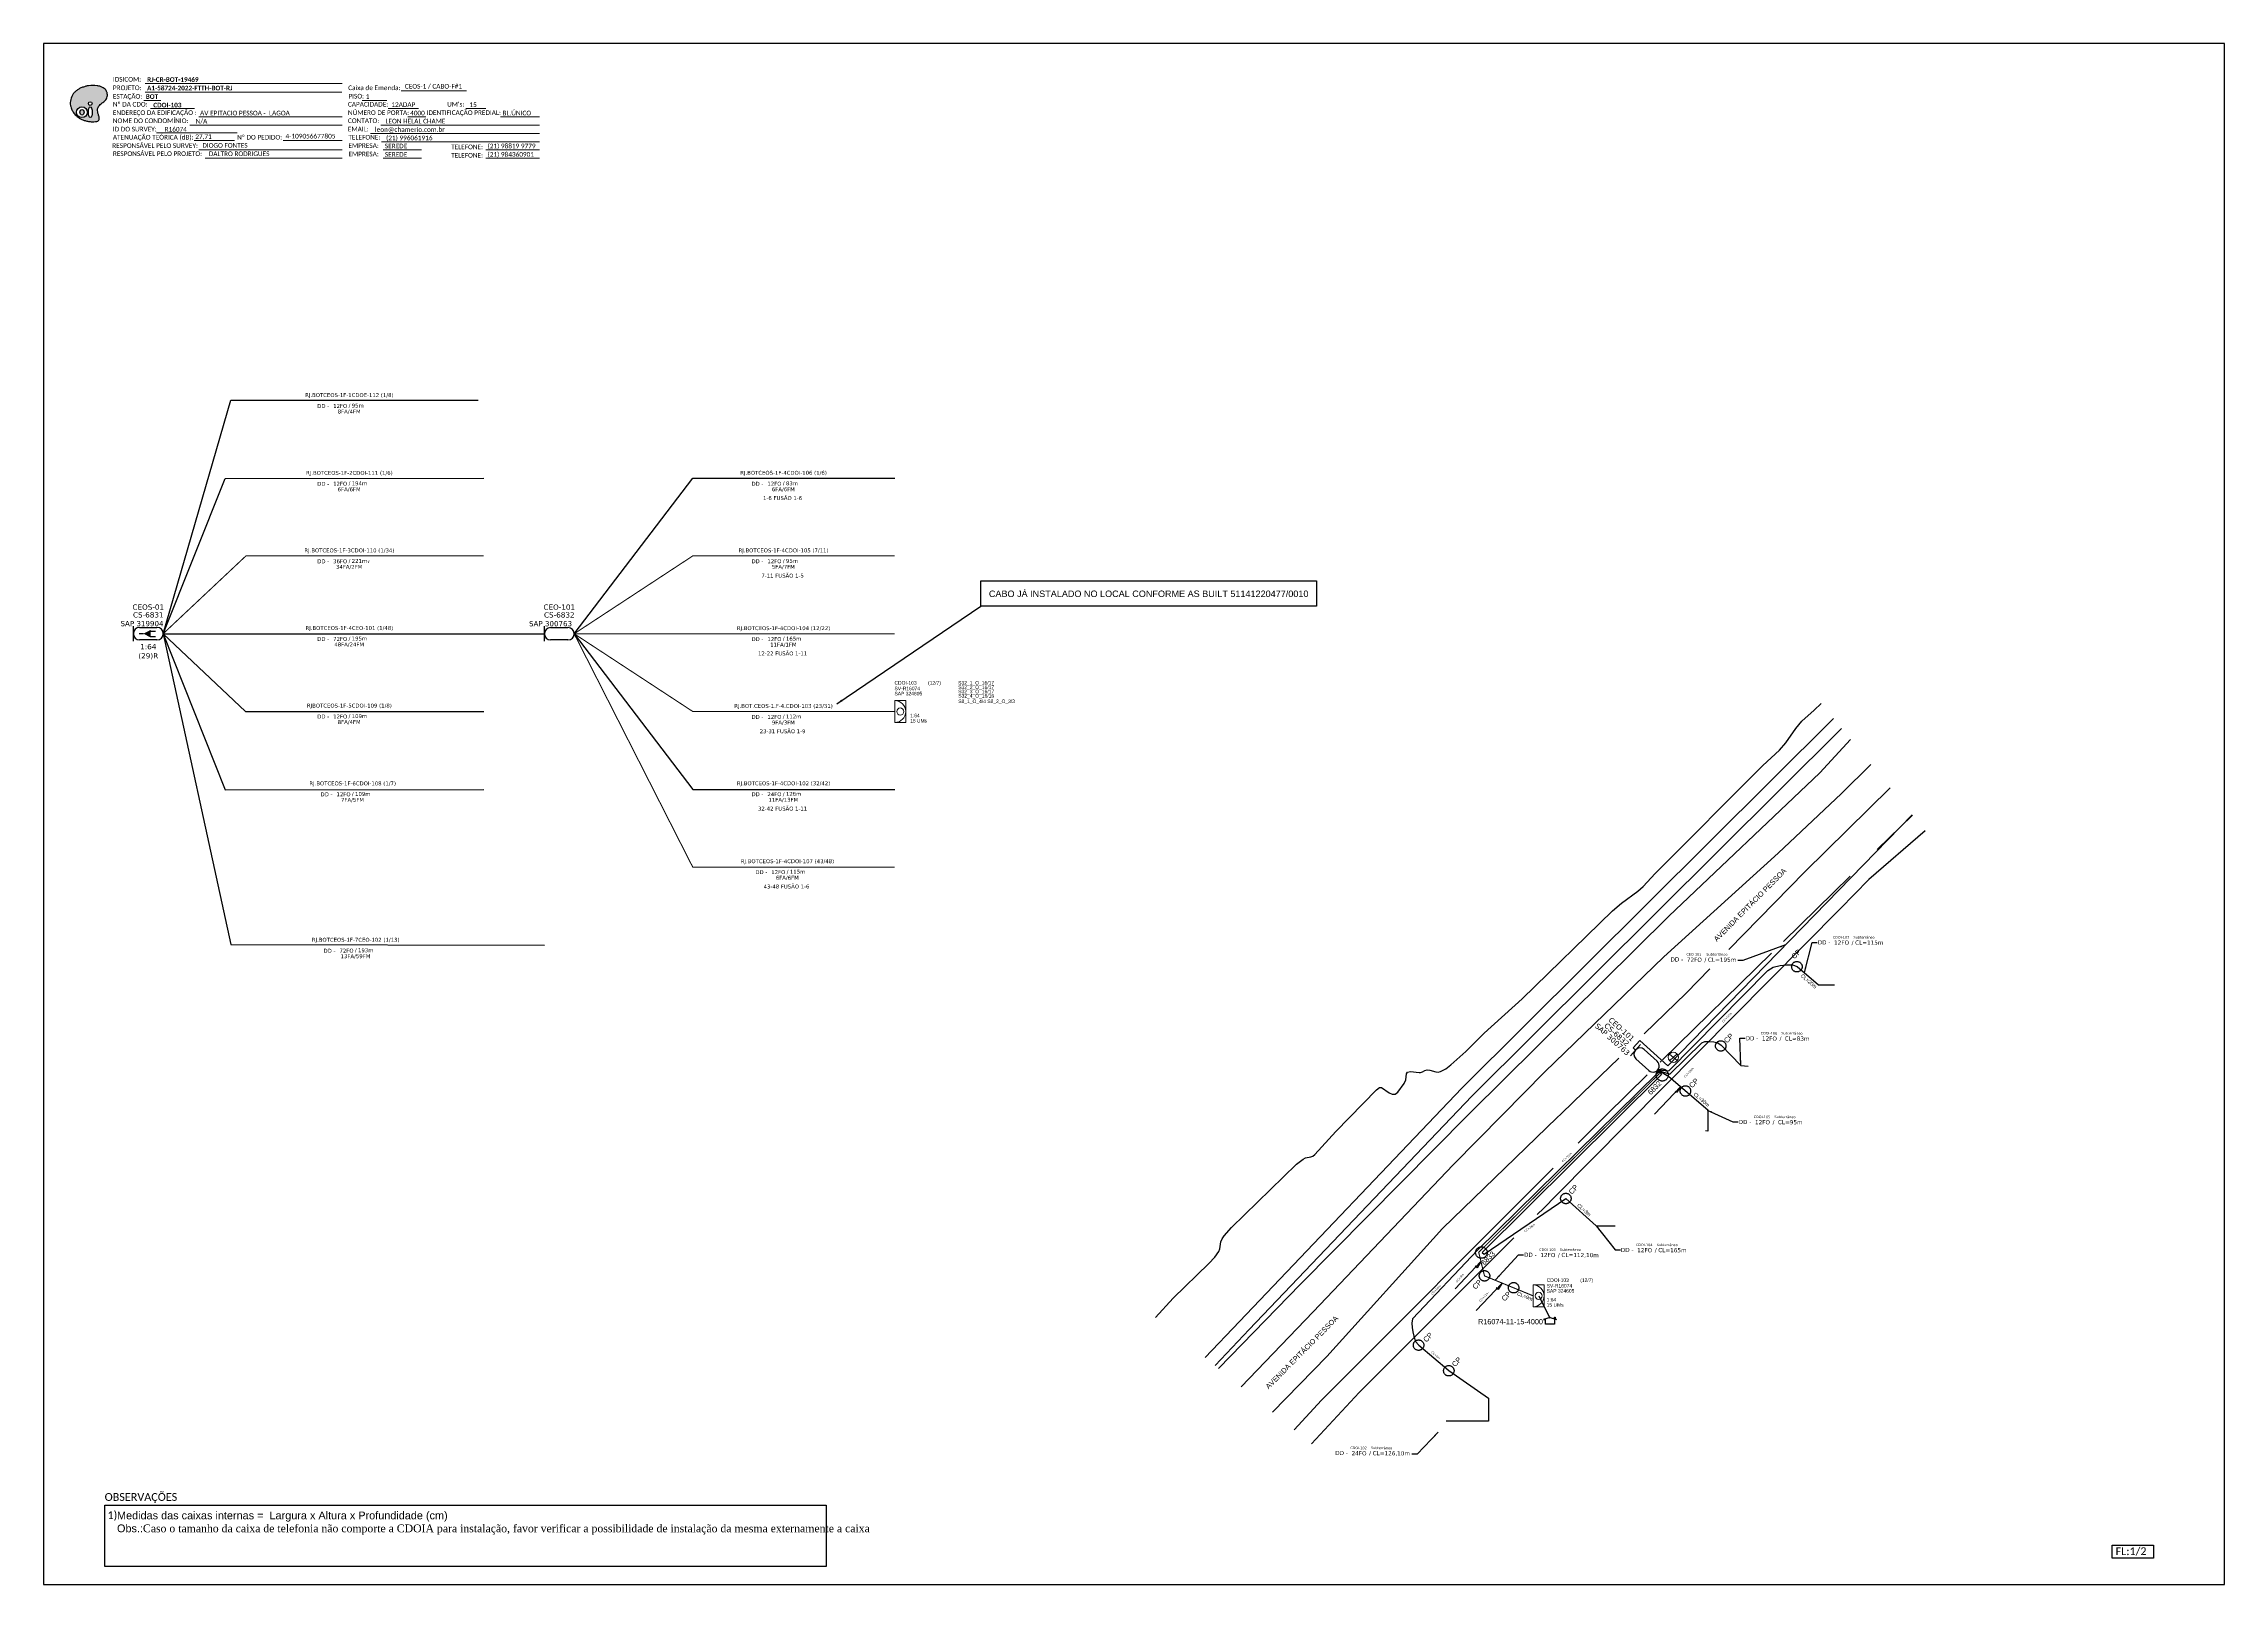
# Paper-space layout 'CDOI-103_F01' of a CAD drawing. Header units: metres, sheet in millimetres. Extents: x -439 to 402, y -851 to -257.
# The model-space entities are those that its viewports show. They can reach past a viewport. Long polylines and large blocks are cut down to what shows.
import ezdxf
from ezdxf.enums import TextEntityAlignment as Align

# ---------------------------------------------------------------- set-up
doc = ezdxf.new("R2010")
doc.units = ezdxf.units.M
doc.linetypes.add('PHANTOM2', pattern=[1.25, 0.625, -0.125, 0.125, -0.125, 0.125, -0.125])
for name, color, linetype in [('0_AS BUILT ST', 1, 'Continuous'), ('10.0-Cartográfico', 4, 'Continuous'), ('10.1-Caixas Subterrâneas', 5, 'Continuous'), ('20.4-CEO', 1, 'Continuous'), ('20.4-CEOS', 1, 'Continuous'), ('20.5-CEO', 1, 'Continuous'), ('20.8-Legenda', 1, 'Continuous'), ('CD a instalar', 1, 'Continuous'), ('CEO', 1, 'Continuous'), ('label_cabos', 7, 'Continuous'), ('MUB_HIDROGRAFIA', 7, 'Continuous'), ('MUB_SEGMENTO', 7, 'Continuous'), ('NOS_DE_INFRAESTRUTURA', 7, 'Continuous'), ('surveys', 7, 'Continuous'), ('surveys legendas', 7, 'Continuous')]:
    doc.layers.add(name, color=color, linetype=linetype)
for name, color, linetype, lineweight in [('10.4-Postes', 1, 'Continuous', 0), ("20.0-LEGENDA DOS CDO'S", 1, 'Continuous', 0), ('20.1-CDO_INTERIOR', 1, 'Continuous', 0), ('40.1-ETIQUETAS', 1, 'Continuous', 20), ('Postes', 1, 'Continuous', 0)]:
    doc.layers.add(name, color=color, linetype=linetype, lineweight=lineweight)
doc.layers.add('DROP DE CLIENTE', color=140, linetype='Continuous', plot=False)
doc.layers.add('EXTRA', color=50, linetype='Continuous', plot=False)
doc.styles.add('ARIAL', font='arial.ttf')
doc.styles.add('siredit', font='verdana.ttf')
doc.styles.add('WMF-Calibri0', font='calibri.ttf')
doc.styles.add('WMF-Calibri1', font='calibrib.ttf')
doc.dimstyles.new('CC', dxfattribs={"dimtxt": 0.8, "dimasz": 2, "dimexe": 0.18, "dimexo": 0.0625, "dimgap": 0.09, "dimtad": 0, "dimdec": 0, "dimrnd": 1, "dimzin": 0, "dimdsep": 46, "dimtxsty": 'siredit', "dimblk": 'NONE', "dimcen": 0, "dimse1": 1, "dimse2": 1, "dimsd1": 1, "dimsd2": 1, "dimclrt": 7, "dimadec": 0, "dimazin": 0, "dimtfac": 1, "dimtdec": 0, "dimtofl": 0, "dimtmove": 0, "dimatfit": 3, "dimfxl": 0, "dimtolj": 1, "dimtzin": 0, "dimarcsym": 0})
doc.dimstyles.new('ISO-25', dxfattribs={"dimtxt": 2.5, "dimasz": 2.5, "dimexe": 1.25, "dimexo": 0.625, "dimtad": 1, "dimtxsty": 'Standard', "dimcen": 2.5, "dimadec": 0, "dimazin": 0, "dimtfac": 1, "dimtmove": 0, "dimatfit": 3, "dimfxl": 0, "dimarcsym": 0})

# ---------------------------------------------------------------- blocks, each defined once
blk = doc.blocks.new('OI')
h = blk.add_hatch(color=40)
edge = h.paths.add_edge_path()
edge.add_spline(control_points=[(4.35, -0.67), (3.92, -0.99), (3.26, -1.5), (2.81, -2.59), (2.9, -3.5), (3.06, -4.27), (3.31, -4.85), (3.37, -5.39), (3.4, -5.88), (3.2, -6.4), (2.54, -6.61), (1.65, -6.63), (0.55, -6.67), (-0.56, -6.42), (-1.61, -6.14), (-2.77, -5.61), (-3.92, -4.77), (-4.89, -3.7), (-5.34, -2.65), (-5.6, -1.94), (-5.85, -0.96), (-5.71, 0.47), (-5.1, 2.02), (-4.14, 3.02), (-3.3, 3.61), (-2.37, 4.16), (-1.36, 4.44), (-0.56, 4.7), (0.79, 4.85), (2.24, 4.97), (3.79, 4.57), (4.67, 4.21), (5.44, 3.65), (5.76, 2.99), (6.03, 2.21), (6.01, 1.46), (5.72, 0.64), (5.31, 0.08), (4.88, -0.38), (4.51, -0.55), (4.35, -0.67)], knot_values=[0, 0, 0, 0, 1.60434, 2.417191, 3.427595, 4.282808, 4.776746, 5.304182, 5.888771, 6.258406, 6.858137, 7.79129, 8.986195, 10.124242, 11.187857, 12.242908, 13.953784, 15.414161, 16.515391, 17.349188, 17.675853, 19.552021, 21.515531, 22.568638, 23.63245, 24.621084, 25.782718, 26.745347, 27.142653, 29.870543, 31.004649, 31.921532, 32.709589, 33.801391, 34.042471, 35.192333, 35.971461, 36.628871, 37.254359, 37.836911, 37.836911, 37.836911, 37.836911], degree=3, periodic=0)
h.paths.add_polyline_path([(1.13, -0.87, -1), (-0.04, -0.87, -1)], flags=16)
edge = h.paths.add_edge_path(flags=16)
edge.add_ellipse((0.56, -3.59), major_axis=(-0.02, 1.71), ratio=0.361305, start_angle=0, end_angle=360)
h.paths.add_polyline_path([(-0.36, -3.62, -1), (-3.8, -3.62, -1)], flags=16)
edge = h.paths.add_edge_path(flags=0)
edge.add_ellipse((-2.08, -3.62), major_axis=(0, 0.885), ratio=0.758294, start_angle=0, end_angle=360)
at = {"color": 40}
for centre, radius in [((-2.08, -3.62), 1.72), ((0.54, -0.87), 0.587)]:
    blk.add_circle(centre, radius, dxfattribs=at)
blk.add_ellipse((-2.08, -3.62), major_axis=(0, 0.885), ratio=0.758294, start_param=-3.141592653589792, end_param=3.141592653589792, dxfattribs=at)
blk.add_ellipse((0.56, -3.59), major_axis=(-0.02, 1.71), ratio=0.361305, dxfattribs=at)
at = {"color": 40, "start_tangent": (-0.800898, -0.598801), "end_tangent": (-0.800898, -0.598801)}
blk.add_spline([(4.35, -0.67), (3.2, -1.78), (2.9, -2.54), (2.92, -3.55), (3.12, -4.38), (3.28, -4.85), (3.37, -5.37), (3.35, -5.95), (3.2, -6.29), (2.66, -6.55), (1.73, -6.63), (0.54, -6.62), (-0.58, -6.41), (-1.6, -6.11), (-2.56, -5.67), (-3.95, -4.67), (-4.89, -3.56), (-5.37, -2.56), (-5.64, -1.78), (-5.72, -1.46), (-5.63, 0.42), (-4.84, 2.22), (-4.13, 2.99), (-3.27, 3.62), (-2.4, 4.09), (-1.3, 4.47), (-0.37, 4.72), (0.02, 4.77), (2.75, 4.8), (3.85, 4.53), (4.69, 4.16), (5.31, 3.68), (5.85, 2.73), (5.93, 2.5), (5.94, 1.35), (5.67, 0.62), (5.29, 0.08), (4.84, -0.36), (4.35, -0.67)], degree=3, dxfattribs=at)
blk = doc.blocks.new('CEOS_UN_SC')
at = {"layer": '20.4-CEOS', "color": 0}
for p, q in [((-9.11, 2.39), (-2.39, 2.39)), ((-2.39, -2.39), (-9.11, -2.39))]:
    blk.add_line(p, q, dxfattribs=at)
for points in [[(-11.5, -2.89), (-11.5, 2.89)], [(-7.6, 0), (-9.22, 0)], [(-4.96, 0.95), (-2.92, 0.95)], [(-4.96, -1.04), (-2.92, -1.04)]]:
    blk.add_lwpolyline(points, dxfattribs=at)
blk.add_lwpolyline([(-7.6, 0, 0, 2.95, 0), (-4.83, 0, 2.95, 2.95, 0)], format="xyseb", dxfattribs=at)
for centre, start, end in [((-9.11, 0), 90, 270), ((-2.39, 0), 270, 90)]:
    blk.add_arc(centre, 2.39, start, end, dxfattribs=at)
at = {"layer": '20.4-CEOS', "color": 7, "style": 'siredit'}
for tag, height, p in [('NOME?', 2.03, (-5.75, 10.27)), ('TIPO?', 2, (-8.17, 3.89)), ('LOCAL?', 2.03, (-5.75, 7.27))]:
    blk.add_attdef(tag, text='', height=height, dxfattribs=at).set_placement(p, align=Align.MIDDLE_CENTER)
for tag, p in [('RACIO_SPLITAGEM', (-5.75, -3.97)), ('FIBRAS_RESERVA', (-5.75, -7.51))]:
    blk.add_attdef(tag, text='', height=2.03, dxfattribs=at).set_placement(p, align=Align.TOP_CENTER)
blk = doc.blocks.new('ETIQUETA_RS5F')
at = {"layer": '40.1-ETIQUETAS', "color": 0, "style": 'siredit'}
blk.add_text('/', height=1.5, dxfattribs=at).set_placement((1.58, -1.95), align=Align.MIDDLE_RIGHT)
for tag, p in [('ETIQUETA_R_SECUNDARIA', (1.21, 2.1)), ('ETIQUETA_R_PRIMARIA', (1.21, 4.1)), ('F_ATIVAS/F_MORTAS', (1.14, -4.24))]:
    blk.add_attdef(tag, text='', height=1.5, dxfattribs=at).set_placement(p, align=Align.MIDDLE_CENTER)
for tag, p in [('TIPO_CABO', (-6.58, -2.12)), ('CAP_CABO', (0.4, -2.09))]:
    blk.add_attdef(tag, text='', height=1.5, dxfattribs=at).set_placement(p, align=Align.MIDDLE_RIGHT)
for tag, p in [('FUSÃO_1', (0.85, -8.39)), ('FUSÃO_2', (0.85, -10.6)), ('FUSÃO_3', (0.85, -12.93)), ('FUSÃO_4', (0.85, -15.14)), ('FUSÃO_5', (0.85, -17.16))]:
    blk.add_attdef(tag, text='', height=1.5, dxfattribs=at).set_placement(p, align=Align.CENTER)
blk.add_attdef('METROS', text='', height=1.5, dxfattribs=at).set_placement((2.14, -1.95), align=Align.MIDDLE_LEFT)
blk = doc.blocks.new('CEO_UN')
at = {"layer": '20.4-CEO', "color": 0}
for p, q in [((-9.11, 2.39), (-2.39, 2.39)), ((-2.39, -2.39), (-9.11, -2.39))]:
    blk.add_line(p, q, dxfattribs=at)
blk.add_lwpolyline([(-11.5, -2.89), (-11.5, 2.89)], dxfattribs=at)
for centre, start, end in [((-9.11, 0), 90, 270), ((-2.39, 0), 270, 90)]:
    blk.add_arc(centre, 2.39, start, end, dxfattribs=at)
at = {"layer": '20.4-CEO', "color": 7, "style": 'siredit'}
for tag, height, p in [('NOME?', 2.03, (-5.75, 10.27)), ('TIPO?', 2, (-9.11, 3.89)), ('LOCAL?', 2.03, (-5.75, 7.27))]:
    blk.add_attdef(tag, text='', height=height, dxfattribs=at).set_placement(p, align=Align.MIDDLE_CENTER)
blk.add_attdef('FIBRAS_RESERVA', text='', height=2.03, dxfattribs=at).set_placement((-5.75, -3.97), align=Align.TOP_CENTER)
blk = doc.blocks.new('MHMZ')
at = {"color": 0, "linetype": 'PHANTOM2'}
blk.add_circle((0, 0), 0.0000101, dxfattribs=at)
blk = doc.blocks.new('PTPT')
at = {"layer": 'Postes', "color": 1, "linetype": 'PHANTOM2'}
for points in [[(-0.0000079, 0.0000104), (0.0000075, -0.000002)], [(0.000007, 0.0000109), (-0.0000074, -0.0000025)]]:
    blk.add_lwpolyline(points, dxfattribs=at)
at = {"layer": 'Postes', "color": 1}
blk.add_circle((-0.0000002, 0.0000042), 0.00000987, dxfattribs=at)
blk = doc.blocks.new('SURVEY_SURVEY')
for p, q in [((0, 0.0000127), (-0.0000126, 0.000009)), ((-0.0000126, 0.000009), (-0.0000086, 0.000009)), ((-0.0000086, 0), (-0.0000086, 0.000009)), ((0.0000086, 0), (-0.0000086, 0)), ((0, 0.0000127), (0.0000126, 0.000009)), ((0.0000084, 0.0000132), (0.0000098, 0.0000132)), ((0.0000084, 0.0000103), (0.0000084, 0.0000132)), ((0.0000126, 0.000009), (0.0000086, 0.000009)), ((0.0000086, 0.000009), (0.0000086, 0)), ((0.0000098, 0.0000132), (0.0000098, 0.0000099))]:
    blk.add_line(p, q)
blk = doc.blocks.new('CEO_CT_DRT')
at = {"layer": 'CEO', "color": 0}
for p, q in [((-1.56, 1.26), (1.8, 1.26)), ((1.8, -1.13), (-1.56, -1.13))]:
    blk.add_line(p, q, dxfattribs=at)
blk.add_lwpolyline([(-2.75, 1.51), (-2.75, -1.38)], dxfattribs=at)
for centre, start, end in [((-1.56, 0.07), 90, 270), ((1.8, 0.07), 270, 90)]:
    blk.add_arc(centre, 1.2, start, end, dxfattribs=at)
at = {"layer": 'CEO', "color": 7, "style": 'siredit'}
for tag, p in [('CEO_Nº', (0.12, 5.61)), ('LOCAL', (0.12, 4.23)), ('SAP', (0.12, 2.97)), ('FIBRAS_RESERVA', (0.12, -1.94))]:
    blk.add_attdef(tag, text='', height=1.01, dxfattribs=at).set_placement(p, align=Align.TOP_CENTER)
blk = doc.blocks.new('_None')
blk = doc.blocks.new('*D113')
at = {"layer": 'Defpoints', "color": 0, "transparency": 16777216}
for p in [(-648.36, -299.02), (-645.8, -301.43), (-652.3, -308.32)]:
    blk.add_point(p, dxfattribs=at)
at = {"layer": 'NOS_DE_INFRAESTRUTURA', "color": 7, "transparency": 16777216, "insert": (-651.61, -302.46), "char_height": 0.8, "attachment_point": 5, "rotation": 46.66409, "style": 'siredit'}
blk.add_mtext('\\A1;CC=16m', dxfattribs=at)
blk = doc.blocks.new('*D114')
at = {"layer": 'Defpoints', "color": 0, "transparency": 16777216}
for p in [(-662.13, -302.14), (-733.79, -369.69), (-732.39, -371.12)]:
    blk.add_point(p, dxfattribs=at)
at = {"layer": 'NOS_DE_INFRAESTRUTURA', "color": 7, "transparency": 16777216, "insert": (-698.66, -335.2), "char_height": 0.8, "attachment_point": 5, "rotation": 44.47499, "style": 'siredit'}
blk.add_mtext('\\A1;CC=51m', dxfattribs=at)
blk = doc.blocks.new('*D115')
at = {"layer": 'Defpoints', "color": 0, "transparency": 16777216}
for p in [(-698.58, -349.45), (-697.21, -351.43), (-730.18, -371.35)]:
    blk.add_point(p, dxfattribs=at)
at = {"layer": 'NOS_DE_INFRAESTRUTURA', "color": 7, "transparency": 16777216, "insert": (-713.01, -362.38), "char_height": 0.8, "attachment_point": 5, "rotation": 34.71709, "style": 'siredit'}
blk.add_mtext('\\A1;CC=26m', dxfattribs=at)
blk = doc.blocks.new('*D116')
at = {"layer": 'Defpoints', "color": 0, "transparency": 16777216}
for p in [(-719.32, -373.22), (-717.55, -374.85), (-745.46, -401.42)]:
    blk.add_point(p, dxfattribs=at)
at = {"layer": 'NOS_DE_INFRAESTRUTURA', "color": 7, "transparency": 16777216, "insert": (-730.62, -388.96), "char_height": 0.8, "attachment_point": 5, "rotation": 47.17619, "style": 'siredit'}
blk.add_mtext('\\A1;CC=11m', dxfattribs=at)
blk = doc.blocks.new('*D117')
at = {"layer": 'Defpoints', "color": 0, "transparency": 16777216}
for p in [(-727.34, -364.82), (-725.68, -366.36), (-753.48, -393.03)]:
    blk.add_point(p, dxfattribs=at)
at = {"layer": 'NOS_DE_INFRAESTRUTURA', "color": 7, "transparency": 16777216, "insert": (-739.9, -381.71), "char_height": 0.8, "attachment_point": 5, "rotation": 47.17619, "style": 'siredit'}
blk.add_mtext('\\A1;CC=3m', dxfattribs=at)
blk = doc.blocks.new('*D118')
at = {"layer": 'Defpoints', "color": 0, "transparency": 16777216}
for p in [(-728.61, -375.97), (-764.15, -401.81), (-758.66, -407.11)]:
    blk.add_point(p, dxfattribs=at)
at = {"layer": 'NOS_DE_INFRAESTRUTURA', "color": 7, "transparency": 16777216, "insert": (-749.13, -386.24), "char_height": 0.8, "attachment_point": 5, "rotation": 46.01335, "style": 'siredit'}
blk.add_mtext('\\A1;CC=24m', dxfattribs=at)
blk = doc.blocks.new('*D119')
at = {"layer": 'Defpoints', "color": 0, "transparency": 16777216}
for p in [(-770.71, -403.42), (-765.82, -397.56), (-737.47, -431.13)]:
    blk.add_point(p, dxfattribs=at)
at = {"layer": 'NOS_DE_INFRAESTRUTURA', "color": 7, "transparency": 16777216, "insert": (-749.2, -411.41), "char_height": 0.8, "attachment_point": 5, "rotation": 320.18188, "style": 'siredit'}
blk.add_mtext('\\A1;CC=8m', dxfattribs=at)
blk = doc.blocks.new('*D120')
at = {"layer": 'Defpoints', "color": 0, "transparency": 16777216}
for p in [(-613.41, -257.13), (-612.75, -257.78), (-659.71, -306.07)]:
    blk.add_point(p, dxfattribs=at)
at = {"layer": 'NOS_DE_INFRAESTRUTURA', "color": 7, "transparency": 16777216, "insert": (-636.89, -281.28), "char_height": 0.8, "attachment_point": 5, "rotation": 45.7937, "style": 'siredit'}
blk.add_mtext('\\A1;CC=67m', dxfattribs=at)

msp = doc.modelspace()

# ---------------------------------------------------------------- linework, layer by layer
at = {"color": 0}
for p, q in [((-1262.5, -469.23), (-984.25, -469.23)), ((-1262.5, -492.93), (-1262.5, -469.23)), ((-984.25, -469.23), (-984.25, -492.93)), ((-984.25, -492.93), (-1262.5, -492.93))]:
    msp.add_line(p, q, dxfattribs=at)
msp.add_lwpolyline([(-1286.07, -499.81), (-445.07, -499.81), (-445.07, 94.19), (-1286.07, 94.19)], close=True)
at = {"color": 7, "lineweight": 0}
for points in [[(-1246.94, 78.79), (-1170.96, 78.79)], [(-1148.15, 76.01), (-1123.01, 76.01)], [(-1247.47, 72.24), (-1240.92, 72.24)], [(-1246.97, 75.52), (-1171.01, 75.52)], [(-1244.81, 69.17), (-1227.84, 69.17)], [(-1163.19, 72.28), (-1153.71, 72.28)], [(-1153.14, 69.17), (-1141.52, 69.17)], [(-1123.2, 69.17), (-1115.53, 69.17)], [(-1242.49, 59.75), (-1211.44, 59.75)], [(-1229.65, 62.82), (-1170.98, 62.82)], [(-1226.24, 65.93), (-1170.98, 65.93)], [(-1160.06, 59.58), (-1094.8, 59.58)], [(-1156.02, 62.82), (-1094.8, 62.82)], [(-1145.56, 65.93), (-1138.61, 65.93)], [(-1109.86, 65.93), (-1094.82, 65.93)], [(-1227.96, 56.79), (-1212.45, 56.79)], [(-1226.24, 53.23), (-1170.98, 53.23)], [(-1193.73, 56.79), (-1170.96, 56.79)], [(-1155.78, 56.34), (-1094.8, 56.34)], [(-1155.17, 53.23), (-1140.37, 53.23)], [(-1115.57, 53.23), (-1094.8, 53.23)], [(-1223.75, 49.99), (-1170.98, 49.99)], [(-1155.17, 49.99), (-1140.37, 49.99)], [(-1115.57, 49.99), (-1094.8, 49.99)]]:
    msp.add_lwpolyline(points, dxfattribs=at)
at = {"color": 1}
msp.add_lwpolyline([(-924.63, -112.96), (-795.18, -112.96), (-795.18, -122.62), (-924.63, -122.62)], close=True, dxfattribs=at)
at = {"color": 7}
msp.add_lwpolyline([(-488.37, -484.64), (-472.44, -484.64), (-472.44, -489.7), (-488.37, -489.7)], close=True, dxfattribs=at)
at = {"layer": '0_AS BUILT ST', "color": 7, "const_width": 0.179}
msp.add_lwpolyline([(-1160.99, -105.52), (-1160.7, -105.82), (-1160.52, -104.96)], dxfattribs=at)
at = {"layer": '10.0-Cartográfico', "color": 4}
for points in [[(-595.86, -165.98), (-739.11, -308.46)], [(-589.28, -174.04), (-601.05, -186.94), (-659.32, -242.23), (-735.74, -317.83), (-736.8, -318.91)], [(-735.32, -311.64), (-592.73, -169.81)], [(-581.35, -183.75), (-592.71, -194.9), (-617.1, -217.95), (-661.26, -257.82), (-707.19, -302.19), (-723.48, -318.76)], [(-636.23, -255.08), (-606.92, -225.09), (-574.02, -192.72)], [(-560.52, -209.25), (-582.15, -228.1), (-593.28, -239.42), (-702.93, -350.08), (-707.57, -354.72), (-710.13, -357.27)], [(-615.08, -251.92), (-589.35, -226.72)], [(-661.71, -297.58), (-619.71, -256.45)], [(-668.89, -287.57), (-652.61, -271.84), (-643.52, -262.54)], [(-702.34, -319.87), (-700.91, -318.5), (-696.02, -313.77), (-678.6, -296.94)], [(-739.11, -308.46), (-824.94, -398.45), (-838.16, -412.37)], [(-694.22, -329.65), (-683.26, -318.68), (-667.66, -303.4)], [(-834.31, -415.48), (-821.1, -401.58), (-735.32, -311.64)], [(-736.8, -318.91), (-801.4, -384.1), (-832.97, -416.57)], [(-723.48, -318.76), (-742.46, -338.08)], [(-812.17, -433.39), (-791.18, -411.92), (-746.6, -362.6), (-702.34, -319.87)], [(-742.46, -338.08), (-796.44, -394.68), (-824.26, -423.61)], [(-803.75, -440.19), (-793.32, -428.76), (-703.88, -339.3)], [(-719.08, -366.23), (-778.69, -425.79), (-797.11, -445.57)]]:
    msp.add_lwpolyline(points, dxfattribs=at)
at = {"layer": '10.0-Cartográfico'}
for points in [[(-578.91, -216.51), (-565.4, -203.28)], [(-662.65, -298.5), (-662.29, -298.14)]]:
    msp.add_lwpolyline(points, dxfattribs=at)
at = {"layer": '20.1-CDO_INTERIOR', "color": 1, "lineweight": 18}
for points in [[(-953.59, -167.55), (-953.59, -159.05), (-957.84, -159.05), (-957.84, -167.55)], [(-707.39, -392.82), (-707.38, -384.32), (-711.63, -384.32), (-711.64, -392.82)]]:
    msp.add_lwpolyline(points, close=True, dxfattribs=at)
for centre in [(-955.71, -163.3), (-709.51, -388.57)]:
    msp.add_circle(centre, 1.36, dxfattribs=at)
for centre, start, end in [((-957.84, -163.3), 270, 90), ((-711.64, -388.57), 269.97241, 89.97241)]:
    msp.add_arc(centre, 4.25, start, end, dxfattribs=at)
at = {"layer": 'CD a instalar', "color": 7, "linetype": 'Continuous'}
for points in [[(-1239.96, -133.3), (-1213.88, -43.3), (-1118.46, -43.3)], [(-1239.96, -133.3), (-1216.09, -73.52), (-1116.33, -73.3)], [(-1081.46, -133.32), (-1035.71, -73.3), (-957.84, -73.3)], [(-1239.96, -133.3), (-1092.96, -133.32)], [(-1239.96, -133.3), (-1208.27, -163.3), (-1116.33, -163.3)], [(-1239.96, -133.3), (-1216.09, -193.52), (-1116.33, -193.3)], [(-1239.96, -133.3), (-1213.88, -253.13), (-1092.91, -253.34)], [(-1081.46, -133.32), (-1035.71, -193.3), (-957.84, -193.3)]]:
    msp.add_lwpolyline(points, dxfattribs=at)
at = {"layer": 'CD a instalar', "color": 7, "linetype": 'Continuous', "const_width": 0.4}
for points in [[(-1239.96, -133.3), (-1208.04, -103.3), (-1116.33, -103.3)], [(-1081.46, -133.32), (-1035.71, -103.3), (-957.84, -103.3)], [(-1081.46, -133.32), (-1035.71, -133.3), (-957.84, -133.3)], [(-1081.46, -133.32), (-1035.71, -223.33), (-957.84, -223.33)]]:
    msp.add_lwpolyline(points, dxfattribs=at)
at = {"layer": 'CD a instalar', "color": 5, "linetype": 'Continuous', "const_width": 0.4}
msp.add_lwpolyline([(-1081.46, -133.32), (-1035.71, -163.3), (-957.84, -163.3)], dxfattribs=at)
at = {"layer": 'CD a instalar', "color": 7, "linetype": 'ByBlock'}
for points in [[(-663.55, -301.39), (-659.29, -301.86), (-621.15, -263.17), (-619.08, -261.91), (-616.44, -261.23), (-613.98, -260.92), (-611.58, -260.99), (-609.88, -261.54), (-601.57, -268.68), (-595.43, -268.68)], [(-663.55, -301.39), (-662.14, -303.23), (-731.35, -371.88)], [(-663.53, -301.42), (-659.37, -303.95), (-644.28, -316.81), (-644.28, -325.04), (-645.15, -325.02)], [(-731.35, -371.88), (-730.54, -372.54), (-699.03, -351.04), (-687.33, -361.53), (-679.96, -361.53)]]:
    msp.add_lwpolyline(points, dxfattribs=at)
at = {"layer": 'CD a instalar', "color": 5, "linetype": 'ByBlock', "const_width": 0.4}
msp.add_lwpolyline([(-663.53, -301.42), (-663.01, -302.95), (-732.64, -371.79), (-730.4, -380.87), (-711.64, -388.57)], dxfattribs=at)
at = {"layer": 'DROP DE CLIENTE'}
msp.add_lwpolyline([(-709.51, -388.57), (-705.16, -397.17)], dxfattribs=at)
at = {"layer": 'MUB_HIDROGRAFIA', "color": 170, "linetype": 'Continuous'}
msp.add_lwpolyline([(-857.33, -396.87), (-850.52, -389.53), (-836.71, -376.1), (-834.38, -373.67), (-832.81, -371.43), (-832.47, -370.47), (-832.06, -367.72), (-831.62, -366.65), (-830.8, -365.39), (-827.96, -362.22), (-802.94, -337.81), (-800.34, -335.83), (-799.4, -335.4), (-797.32, -335.01), (-796.61, -334.7), (-795.81, -334.04), (-787.76, -325.17), (-772.09, -309.19), (-770.93, -308.31), (-770.08, -308.19), (-767.14, -310.36), (-765.95, -310.82), (-764.82, -310.77), (-763.87, -310.11), (-761.32, -306.72), (-760.77, -305.31), (-760.51, -302.92), (-760.07, -302.28), (-758.92, -302.11), (-755.62, -302.52), (-755.06, -302.48), (-754.3, -302.2), (-753.43, -301.65), (-752.57, -301.48), (-751.46, -301.61), (-749.23, -302.25), (-748.33, -302.31), (-747.36, -302.14), (-745.28, -301.05), (-743.39, -299.55), (-737.65, -294.34), (-730.47, -287.25), (-715.91, -274.01), (-681.04, -240.2), (-677.53, -237.14), (-671.33, -232.52), (-669.19, -230.75), (-664.63, -225.71), (-623.05, -184.15), (-616.63, -178.26), (-614.15, -175.33), (-610.38, -169.88), (-608, -167.02), (-603.32, -162.8), (-600.63, -160.15)], dxfattribs=at)
at = {"layer": 'NOS_DE_INFRAESTRUTURA', "color": 7}
msp.add_lwpolyline([(-565.49, -203.17), (-659.76, -299.91), (-670.51, -290.16), (-673.03, -292.97), (-672.18, -293.83)], dxfattribs=at)
at = {"layer": 'NOS_DE_INFRAESTRUTURA'}
for points in [[(-658.95, -303.16), (-646.56, -291.01), (-645.38, -290.58), (-643.59, -290.49), (-641.97, -290.62), (-640.36, -290.97), (-639.09, -291.89), (-631.61, -299.82), (-628.74, -299.99)], [(-663.53, -301.42), (-663.6, -302.55), (-733.1, -370.95), (-758.16, -397.5), (-758.44, -399.13), (-758.33, -400.75), (-758.08, -402.48), (-757.69, -404.09), (-756.96, -406.14), (-755.75, -407.61), (-744.18, -417.32), (-728.82, -427.97), (-728.82, -436.85), (-745.14, -436.85)], [(-663.67, -301.52), (-658.95, -303.16)], [(-664.84, -318.54), (-654.68, -307.88), (-656.31, -310.16), (-656.76, -309.71)], [(-741.71, -385.89), (-731.8, -375.39), (-733.26, -377.74), (-733.97, -377.17)], [(-733.6, -394.26), (-723.68, -383.76), (-725.15, -386.11), (-725.86, -385.54)]]:
    msp.add_lwpolyline(points, dxfattribs=at)

# ---------------------------------------------------------------- block references
at = {"color": 7, "xscale": 1.213923925163967, "yscale": 1.213923925163967, "zscale": 1.213923925163967, "rotation": 0.1532896023949059}
msp.add_blockref('OI', (-1268.76, 72.14), dxfattribs=at)
at = {"layer": '10.1-Caixas Subterrâneas', "color": 40}
for p, xscale, yscale, zscale, rotation in [((-609.93, -261.67), 200000, 200000, 200000, 299.0949766723115), ((-639.29, -292.23), 200000, 200000, 200000, 314.4015629329692), ((-661.86, -303.43), 231651.7423315229, 231651.7423315229, 231651.7423315229, 318.0050458680133), ((-652.92, -309.6), 200000, 200000, 200000, 139), ((-699.03, -351.04), 200000, 200000, 200000, 231), ((-731.6, -371.89), 219673.8518935742, 219673.8518935742, 219673.8518935742, 302.0480802293779), ((-730.4, -380.87), 200000, 200000, 200000, 141), ((-719.16, -385.45), 200000, 200000, 200000, 141), ((-755.82, -407.58), 200000, 200000, 200000, 224.9999999999999), ((-744.16, -417.45), 200000, 200000, 200000, 126)]:
    msp.add_blockref('MHMZ', p, dxfattribs=dict(at, xscale=xscale, yscale=yscale, zscale=zscale, rotation=rotation))
at = {"layer": '10.4-Postes', "color": 1, "xscale": 200000, "yscale": 200000, "zscale": 200000}
msp.add_blockref('PTPT', (-657.54, -297.45), dxfattribs=at)
at = {"layer": '20.4-CEO', "color": 7}
ref = msp.add_blockref('CEO_UN', (-1081.46, -133.32), dxfattribs=at)
ref.add_attrib('NOME?', 'CEO-101', dxfattribs={"color": 0, "height": 2.028, "style": 'siredit'}).set_placement((-1087.21, -123.05), align=Align.MIDDLE_CENTER)
ref.add_attrib('LOCAL?', 'CS-6832', dxfattribs={"color": 0, "height": 2.028, "style": 'siredit'}).set_placement((-1087.21, -126.05), align=Align.MIDDLE_CENTER)
ref.add_attrib('TIPO?', 'SAP 300763', dxfattribs={"color": 0, "height": 2, "style": 'siredit'}).set_placement((-1090.57, -129.43), align=Align.MIDDLE_CENTER)
at = {"layer": '20.4-CEOS', "color": 7}
ref = msp.add_blockref('CEOS_UN_SC', (-1239.96, -133.3), dxfattribs=at)
ref.add_attrib('NOME?', 'CEOS-01', dxfattribs={"color": 0, "height": 2.028, "style": 'siredit'}).set_placement((-1245.71, -123.03), align=Align.MIDDLE_CENTER)
ref.add_attrib('LOCAL?', 'CS-6831', dxfattribs={"color": 8, "height": 2.028, "style": 'siredit'}).set_placement((-1245.71, -126.03), align=Align.MIDDLE_CENTER)
ref.add_attrib('TIPO?', 'SAP 319904', dxfattribs={"color": 0, "height": 2, "style": 'siredit'}).set_placement((-1248.12, -129.4), align=Align.MIDDLE_CENTER)
ref.add_attrib('RACIO_SPLITAGEM', '1:64', dxfattribs={"color": 0, "height": 2.028, "style": 'siredit'}).set_placement((-1245.71, -137.27), align=Align.TOP_CENTER)
ref.add_attrib('FIBRAS_RESERVA', '(29)R', dxfattribs={"color": 8, "height": 2.028, "style": 'siredit'}).set_placement((-1245.71, -140.8), align=Align.TOP_CENTER)
at = {"layer": '20.5-CEO', "color": 7}
ref = msp.add_blockref('CEO_CT_DRT', (-668.21, -297.61), dxfattribs=dict(at, xscale=2, yscale=2, zscale=2, rotation=317.9763142948918))
ref.add_attrib('CEO_Nº', 'CEO-101', dxfattribs={"color": 0, "height": 2.028, "rotation": 317.97631, "style": 'siredit'}).set_placement((-676.88, -285.04), align=Align.TOP_CENTER)
ref.add_attrib('LOCAL', 'CS-6832', dxfattribs={"color": 0, "height": 2.028, "rotation": 317.97631, "style": 'siredit'}).set_placement((-678.72, -287.08), align=Align.TOP_CENTER)
ref.add_attrib('SAP', 'SAP 300763', dxfattribs={"color": 0, "height": 2.028, "rotation": 317.97631, "style": 'siredit'}).set_placement((-680.41, -288.96), align=Align.TOP_CENTER)
at = {"layer": '40.1-ETIQUETAS', "color": 7}
ref = msp.add_blockref('ETIQUETA_RS5F', (-1169.35, -43.4), dxfattribs=at)
ref.add_attrib('ETIQUETA_R_SECUNDARIA', 'RJ.BOTCEOS-1F-1CDOE-112 (1/8)', dxfattribs={"color": 0, "height": 1.5, "style": 'siredit'}).set_placement((-1168.16, -41.3), align=Align.MIDDLE_CENTER)
ref.add_attrib('TIPO_CABO', 'DD -', dxfattribs={"color": 0, "height": 1.5, "style": 'siredit'}).set_placement((-1175.96, -45.52), align=Align.MIDDLE_RIGHT)
ref.add_attrib('CAP_CABO', '12FO', dxfattribs={"color": 0, "height": 1.5, "style": 'siredit'}).set_placement((-1168.98, -45.49), align=Align.MIDDLE_RIGHT)
ref.add_attrib('METROS', '95m', dxfattribs={"color": 0, "height": 1.5, "style": 'siredit'}).set_placement((-1167.24, -45.36), align=Align.MIDDLE_LEFT)
ref.add_attrib('F_ATIVAS/F_MORTAS', '8FA/4FM', dxfattribs={"color": 0, "height": 1.5, "style": 'siredit'}).set_placement((-1168.24, -47.65), align=Align.MIDDLE_CENTER)
ref = msp.add_blockref('ETIQUETA_RS5F', (-1169.35, -73.39), dxfattribs=at)
ref.add_attrib('ETIQUETA_R_SECUNDARIA', 'RJ.BOTCEOS-1F-2CDOI-111 (1/6)', dxfattribs={"color": 0, "height": 1.5, "style": 'siredit'}).set_placement((-1168.16, -71.29), align=Align.MIDDLE_CENTER)
ref.add_attrib('TIPO_CABO', 'DD -', dxfattribs={"color": 0, "height": 1.5, "style": 'siredit'}).set_placement((-1175.96, -75.51), align=Align.MIDDLE_RIGHT)
ref.add_attrib('CAP_CABO', '12FO', dxfattribs={"color": 0, "height": 1.5, "style": 'siredit'}).set_placement((-1168.98, -75.48), align=Align.MIDDLE_RIGHT)
ref.add_attrib('METROS', '194m', dxfattribs={"color": 0, "height": 1.5, "style": 'siredit'}).set_placement((-1167.24, -75.35), align=Align.MIDDLE_LEFT)
ref.add_attrib('F_ATIVAS/F_MORTAS', '6FA/6FM', dxfattribs={"color": 0, "height": 1.5, "style": 'siredit'}).set_placement((-1168.24, -77.64), align=Align.MIDDLE_CENTER)
ref = msp.add_blockref('ETIQUETA_RS5F', (-1001.9, -73.36), dxfattribs=at)
ref.add_attrib('ETIQUETA_R_SECUNDARIA', 'RJ.BOTCEOS-1F-4CDOI-106 (1/6)', dxfattribs={"color": 0, "height": 1.5, "style": 'siredit'}).set_placement((-1000.72, -71.26), align=Align.MIDDLE_CENTER)
ref.add_attrib('TIPO_CABO', 'DD -', dxfattribs={"color": 0, "height": 1.5, "style": 'siredit'}).set_placement((-1008.51, -75.48), align=Align.MIDDLE_RIGHT)
ref.add_attrib('CAP_CABO', '12FO', dxfattribs={"color": 0, "height": 1.5, "style": 'siredit'}).set_placement((-1001.53, -75.46), align=Align.MIDDLE_RIGHT)
ref.add_attrib('METROS', '83m', dxfattribs={"color": 0, "height": 1.5, "style": 'siredit'}).set_placement((-999.79, -75.32), align=Align.MIDDLE_LEFT)
ref.add_attrib('F_ATIVAS/F_MORTAS', '6FA/6FM', dxfattribs={"color": 0, "height": 1.5, "style": 'siredit'}).set_placement((-1000.79, -77.61), align=Align.MIDDLE_CENTER)
ref.add_attrib('FUSÃO_1', '1-6 FUSÃO 1-6', dxfattribs={"color": 0, "height": 1.5, "style": 'siredit'}).set_placement((-1001.08, -81.75), align=Align.CENTER)
ref = msp.add_blockref('ETIQUETA_RS5F', (-1169.35, -103.29), dxfattribs=at)
ref.add_attrib('ETIQUETA_R_SECUNDARIA', 'RJ.BOTCEOS-1F-3CDOI-110 (1/34)', dxfattribs={"color": 0, "height": 1.5, "style": 'siredit'}).set_placement((-1168.16, -101.18), align=Align.MIDDLE_CENTER)
ref.add_attrib('TIPO_CABO', 'DD -', dxfattribs={"color": 0, "height": 1.5, "style": 'siredit'}).set_placement((-1175.96, -105.4), align=Align.MIDDLE_RIGHT)
ref.add_attrib('CAP_CABO', '36FO', dxfattribs={"color": 0, "height": 1.5, "style": 'siredit'}).set_placement((-1168.98, -105.38), align=Align.MIDDLE_RIGHT)
ref.add_attrib('METROS', '221m', dxfattribs={"color": 0, "height": 1.5, "style": 'siredit'}).set_placement((-1167.24, -105.24), align=Align.MIDDLE_LEFT)
ref.add_attrib('F_ATIVAS/F_MORTAS', '34FA/2FM', dxfattribs={"color": 0, "height": 1.5, "style": 'siredit'}).set_placement((-1168.24, -107.53), align=Align.MIDDLE_CENTER)
ref = msp.add_blockref('ETIQUETA_RS5F', (-1001.9, -103.28), dxfattribs=at)
ref.add_attrib('ETIQUETA_R_SECUNDARIA', 'RJ.BOTCEOS-1F-4CDOI-105 (7/11)', dxfattribs={"color": 0, "height": 1.5, "style": 'siredit'}).set_placement((-1000.72, -101.18), align=Align.MIDDLE_CENTER)
ref.add_attrib('TIPO_CABO', 'DD -', dxfattribs={"color": 0, "height": 1.5, "style": 'siredit'}).set_placement((-1008.51, -105.39), align=Align.MIDDLE_RIGHT)
ref.add_attrib('CAP_CABO', '12FO', dxfattribs={"color": 0, "height": 1.5, "style": 'siredit'}).set_placement((-1001.53, -105.37), align=Align.MIDDLE_RIGHT)
ref.add_attrib('METROS', '95m', dxfattribs={"color": 0, "height": 1.5, "style": 'siredit'}).set_placement((-999.79, -105.23), align=Align.MIDDLE_LEFT)
ref.add_attrib('F_ATIVAS/F_MORTAS', '5FA/7FM', dxfattribs={"color": 0, "height": 1.5, "style": 'siredit'}).set_placement((-1000.79, -107.52), align=Align.MIDDLE_CENTER)
ref.add_attrib('FUSÃO_1', '7-11 FUSÃO 1-5', dxfattribs={"color": 0, "height": 1.5, "style": 'siredit'}).set_placement((-1001.08, -111.67), align=Align.CENTER)
ref = msp.add_blockref('ETIQUETA_RS5F', (-1169.35, -133.2), dxfattribs=at)
ref.add_attrib('ETIQUETA_R_SECUNDARIA', 'RJ.BOTCEOS-1F-4CEO-101 (1/48)', dxfattribs={"color": 0, "height": 1.5, "style": 'siredit'}).set_placement((-1168.16, -131.1), align=Align.MIDDLE_CENTER)
ref.add_attrib('TIPO_CABO', 'DD -', dxfattribs={"color": 0, "height": 1.5, "style": 'siredit'}).set_placement((-1175.96, -135.32), align=Align.MIDDLE_RIGHT)
ref.add_attrib('CAP_CABO', '72FO', dxfattribs={"color": 0, "height": 1.5, "style": 'siredit'}).set_placement((-1168.98, -135.3), align=Align.MIDDLE_RIGHT)
ref.add_attrib('METROS', '195m', dxfattribs={"color": 0, "height": 1.5, "style": 'siredit'}).set_placement((-1167.24, -135.16), align=Align.MIDDLE_LEFT)
ref.add_attrib('F_ATIVAS/F_MORTAS', '48FA/24FM', dxfattribs={"color": 0, "height": 1.5, "style": 'siredit'}).set_placement((-1168.24, -137.45), align=Align.MIDDLE_CENTER)
ref = msp.add_blockref('ETIQUETA_RS5F', (-1001.9, -133.28), dxfattribs=at)
ref.add_attrib('ETIQUETA_R_SECUNDARIA', 'RJ.BOTCEOS-1F-4CDOI-104 (12/22)', dxfattribs={"color": 0, "height": 1.5, "style": 'siredit'}).set_placement((-1000.72, -131.17), align=Align.MIDDLE_CENTER)
ref.add_attrib('TIPO_CABO', 'DD -', dxfattribs={"color": 0, "height": 1.5, "style": 'siredit'}).set_placement((-1008.51, -135.39), align=Align.MIDDLE_RIGHT)
ref.add_attrib('CAP_CABO', '12FO', dxfattribs={"color": 0, "height": 1.5, "style": 'siredit'}).set_placement((-1001.53, -135.37), align=Align.MIDDLE_RIGHT)
ref.add_attrib('METROS', '165m', dxfattribs={"color": 0, "height": 1.5, "style": 'siredit'}).set_placement((-999.79, -135.23), align=Align.MIDDLE_LEFT)
ref.add_attrib('F_ATIVAS/F_MORTAS', '11FA/1FM', dxfattribs={"color": 0, "height": 1.5, "style": 'siredit'}).set_placement((-1000.79, -137.52), align=Align.MIDDLE_CENTER)
ref.add_attrib('FUSÃO_1', '12-22 FUSÃO 1-11', dxfattribs={"color": 0, "height": 1.5, "style": 'siredit'}).set_placement((-1001.08, -141.66), align=Align.CENTER)
ref = msp.add_blockref('ETIQUETA_RS5F', (-1169.35, -163.13), dxfattribs=at)
ref.add_attrib('ETIQUETA_R_SECUNDARIA', 'RJBOTCEOS-1F-5CDOI-109 (1/8)', dxfattribs={"color": 0, "height": 1.5, "style": 'siredit'}).set_placement((-1168.16, -161.02), align=Align.MIDDLE_CENTER)
ref.add_attrib('TIPO_CABO', 'DD -', dxfattribs={"color": 0, "height": 1.5, "style": 'siredit'}).set_placement((-1175.96, -165.24), align=Align.MIDDLE_RIGHT)
ref.add_attrib('CAP_CABO', '12FO', dxfattribs={"color": 0, "height": 1.5, "style": 'siredit'}).set_placement((-1168.98, -165.22), align=Align.MIDDLE_RIGHT)
ref.add_attrib('METROS', '109m', dxfattribs={"color": 0, "height": 1.5, "style": 'siredit'}).set_placement((-1167.24, -165.08), align=Align.MIDDLE_LEFT)
ref.add_attrib('F_ATIVAS/F_MORTAS', '8FA/4FM', dxfattribs={"color": 0, "height": 1.5, "style": 'siredit'}).set_placement((-1168.24, -167.37), align=Align.MIDDLE_CENTER)
ref = msp.add_blockref('ETIQUETA_RS5F', (-1168.06, -193.12), dxfattribs=at)
ref.add_attrib('ETIQUETA_R_SECUNDARIA', 'RJ.BOTCEOS-1F-6CDOI-108 (1/7)', dxfattribs={"color": 0, "height": 1.5, "style": 'siredit'}).set_placement((-1166.88, -191.01), align=Align.MIDDLE_CENTER)
ref.add_attrib('TIPO_CABO', 'DD -', dxfattribs={"color": 0, "height": 1.5, "style": 'siredit'}).set_placement((-1174.68, -195.23), align=Align.MIDDLE_RIGHT)
ref.add_attrib('CAP_CABO', '12FO', dxfattribs={"color": 0, "height": 1.5, "style": 'siredit'}).set_placement((-1167.7, -195.21), align=Align.MIDDLE_RIGHT)
ref.add_attrib('METROS', '109m', dxfattribs={"color": 0, "height": 1.5, "style": 'siredit'}).set_placement((-1165.95, -195.07), align=Align.MIDDLE_LEFT)
ref.add_attrib('F_ATIVAS/F_MORTAS', '7FA/5FM', dxfattribs={"color": 0, "height": 1.5, "style": 'siredit'}).set_placement((-1166.95, -197.36), align=Align.MIDDLE_CENTER)
ref = msp.add_blockref('ETIQUETA_RS5F', (-1001.9, -193.09), dxfattribs=at)
ref.add_attrib('ETIQUETA_R_SECUNDARIA', 'RJ.BOTCEOS-1F-4CDOI-102 (32/42)', dxfattribs={"color": 0, "height": 1.5, "style": 'siredit'}).set_placement((-1000.72, -190.98), align=Align.MIDDLE_CENTER)
ref.add_attrib('TIPO_CABO', 'DD -', dxfattribs={"color": 0, "height": 1.5, "style": 'siredit'}).set_placement((-1008.51, -195.2), align=Align.MIDDLE_RIGHT)
ref.add_attrib('CAP_CABO', '24FO', dxfattribs={"color": 0, "height": 1.5, "style": 'siredit'}).set_placement((-1001.53, -195.18), align=Align.MIDDLE_RIGHT)
ref.add_attrib('METROS', '126m', dxfattribs={"color": 0, "height": 1.5, "style": 'siredit'}).set_placement((-999.79, -195.04), align=Align.MIDDLE_LEFT)
ref.add_attrib('F_ATIVAS/F_MORTAS', '11FA/13FM', dxfattribs={"color": 0, "height": 1.5, "style": 'siredit'}).set_placement((-1000.79, -197.33), align=Align.MIDDLE_CENTER)
ref.add_attrib('FUSÃO_1', '32-42 FUSÃO 1-11', dxfattribs={"color": 0, "height": 1.5, "style": 'siredit'}).set_placement((-1001.08, -201.48), align=Align.CENTER)
ref = msp.add_blockref('ETIQUETA_RS5F', (-1000.4, -223.12), dxfattribs=at)
ref.add_attrib('ETIQUETA_R_SECUNDARIA', 'RJ.BOTCEOS-1F-4CDOI-107 (43/48)', dxfattribs={"color": 0, "height": 1.5, "style": 'siredit'}).set_placement((-999.21, -221.02), align=Align.MIDDLE_CENTER)
ref.add_attrib('TIPO_CABO', 'DD -', dxfattribs={"color": 0, "height": 1.5, "style": 'siredit'}).set_placement((-1007.01, -225.24), align=Align.MIDDLE_RIGHT)
ref.add_attrib('CAP_CABO', '12FO', dxfattribs={"color": 0, "height": 1.5, "style": 'siredit'}).set_placement((-1000.03, -225.22), align=Align.MIDDLE_RIGHT)
ref.add_attrib('METROS', '115m', dxfattribs={"color": 0, "height": 1.5, "style": 'siredit'}).set_placement((-998.28, -225.08), align=Align.MIDDLE_LEFT)
ref.add_attrib('F_ATIVAS/F_MORTAS', '6FA/6FM', dxfattribs={"color": 0, "height": 1.5, "style": 'siredit'}).set_placement((-999.28, -227.37), align=Align.MIDDLE_CENTER)
ref.add_attrib('FUSÃO_1', '43-48 FUSÃO 1-6', dxfattribs={"color": 0, "height": 1.5, "style": 'siredit'}).set_placement((-999.58, -231.51), align=Align.CENTER)
ref = msp.add_blockref('ETIQUETA_RS5F', (-1166.92, -253.4), dxfattribs=at)
ref.add_attrib('ETIQUETA_R_SECUNDARIA', 'RJ.BOTCEOS-1F-7CEO-102 (1/13)', dxfattribs={"color": 0, "height": 1.5, "style": 'siredit'}).set_placement((-1165.73, -251.29), align=Align.MIDDLE_CENTER)
ref.add_attrib('TIPO_CABO', 'DD -', dxfattribs={"color": 0, "height": 1.5, "style": 'siredit'}).set_placement((-1173.53, -255.51), align=Align.MIDDLE_RIGHT)
ref.add_attrib('CAP_CABO', '72FO', dxfattribs={"color": 0, "height": 1.5, "style": 'siredit'}).set_placement((-1166.55, -255.49), align=Align.MIDDLE_RIGHT)
ref.add_attrib('METROS', '193m', dxfattribs={"color": 0, "height": 1.5, "style": 'siredit'}).set_placement((-1164.8, -255.35), align=Align.MIDDLE_LEFT)
ref.add_attrib('F_ATIVAS/F_MORTAS', '13FA/59FM', dxfattribs={"color": 0, "height": 1.5, "style": 'siredit'}).set_placement((-1165.8, -257.64), align=Align.MIDDLE_CENTER)
at = {"layer": 'surveys', "color": 255, "xscale": 200000, "yscale": 200000, "zscale": 200000}
msp.add_blockref('SURVEY_SURVEY', (-705.11, -399.43), dxfattribs=at)

# ---------------------------------------------------------------- texts
at = {"color": 7, "lineweight": 0, "style": 'WMF-Calibri0'}
for s, height, p in [('PROJETO:', 1.793, (-1259.34, 76.26)), ('IDSICOM:', 1.793, (-1259.34, 79.54)), ('Caixa de Emenda:', 1.7927, (-1168.6, 76.26)), ('ESTAÇÃO:', 1.793, (-1259.36, 72.98)), ('Nº DA CDO:', 1.793, (-1259.36, 69.91)), ('ENDEREÇO DA EDIFICAÇÃO :', 1.7927, (-1259.36, 66.68)), ('CAPACIDADE:', 1.7927, (-1168.71, 69.91)), ('NÚMERO DE PORTA:', 1.7927, (-1168.71, 66.68)), ('PISO:', 1.793, (-1168.53, 73.03)), ('IDENTIFICAÇÃO PREDIAL:', 1.7927, (-1138.34, 66.68)), ("UM's:", 1.793, (-1130.47, 69.91)), ('ATENUAÇÃO TEÓRICA (dB):', 1.7927, (-1259.36, 57.21)), ('NOME DO CONDOMÍNIO:', 1.7927, (-1259.36, 63.56)), ('ID DO SURVEY:', 1.7927, (-1259.36, 60.33)), ('Nº DO PEDIDO:', 1.7927, (-1211.44, 57.21)), ('CONTATO:', 1.793, (-1168.71, 63.56)), ('EMAIL:', 1.793, (-1168.71, 60.33)), ('TELEFONE:', 1.793, (-1168.53, 57.21)), ('RESPONSÁVEL PELO SURVEY:', 1.7927, (-1259.6, 53.98)), ('RESPONSÁVEL PELO PROJETO:', 1.7927, (-1259.36, 50.87)), ('EMPRESA:', 1.793, (-1168.53, 53.98)), ('EMPRESA:', 1.793, (-1168.53, 50.74)), ('TELEFONE:', 1.793, (-1128.93, 53.47)), ('TELEFONE:', 1.793, (-1128.93, 50.24))]:
    msp.add_text(s, height=height, dxfattribs=at).set_placement(p)
at = {"color": 7}
for s, height, style, p in [('A1-58724-2022-FTTH-BOT-RJ', 1.7927, 'WMF-Calibri1', (-1246.18, 76.17)), ('RJ-CR-BOT-19469', 1.7927, 'WMF-Calibri1', (-1246.14, 79.45)), ('CEOS-1 / CABO-F#1', 1.7927, 'WMF-Calibri0', (-1146.75, 76.85)), ('BOT', 1.793, 'WMF-Calibri1', (-1246.68, 72.89)), ('AV EPITACIO PESSOA -  LAGOA', 1.7927, 'WMF-Calibri0', (-1225.73, 66.52)), ('1', 1.79, 'WMF-Calibri0', (-1161.84, 72.88)), ('12ADAP', 1.793, 'WMF-Calibri0', (-1151.96, 69.79)), ('4000', 1.793, 'WMF-Calibri0', (-1144.74, 66.53)), ('15', 1.793, 'WMF-Calibri0', (-1121.85, 69.77)), ('BL.ÚNICO', 1.793, 'WMF-Calibri0', (-1109.1, 66.53)), ('R16074', 1.793, 'WMF-Calibri0', (-1239.4, 60.28)), ('27,71', 1.793, 'WMF-Calibri0', (-1227.58, 57.45)), ('N/A', 1.793, 'WMF-Calibri0', (-1227.45, 63.39)), ('4-109056677805', 1.7927, 'WMF-Calibri0', (-1192.78, 57.62)), ('leon@chamerio.com.br', 1.7927, 'WMF-Calibri0', (-1158.28, 60.18)), ('LEON HELAL CHAME', 1.7927, 'WMF-Calibri0', (-1154.25, 63.42)), ('(21) 996061916', 1.7927, 'WMF-Calibri0', (-1154, 56.94)), ('DIOGO FONTES', 1.7927, 'WMF-Calibri0', (-1224.84, 54.07)), ('DALTRO RODRIGUES', 1.7927, 'WMF-Calibri0', (-1222.35, 50.83)), ('SEREDE', 1.793, 'WMF-Calibri0', (-1154.47, 53.83)), ('SEREDE', 1.793, 'WMF-Calibri0', (-1154.47, 50.59)), ('(21) 98819 9779', 1.7927, 'WMF-Calibri0', (-1114.86, 53.83)), ('(21) 984360901', 1.7927, 'WMF-Calibri0', (-1114.86, 50.59))]:
    msp.add_text(s, height=height, dxfattribs=dict(at, style=style)).set_placement(p)
at = {"color": 7, "style": 'WMF-Calibri1'}
msp.add_text('CDOI-103', height=1.793, dxfattribs=at).set_placement((-1238.33, 69.6), align=Align.CENTER)
at = {"style": 'WMF-Calibri0'}
for s, p in [('OBSERVAÇÕES', (-1262.52, -467.61)), ('FL:1/2', (-487.02, -488.52))]:
    msp.add_text(s, height=3, dxfattribs=at).set_placement(p)
at = {"color": 1, "insert": (-921.54, -116.66), "char_height": 2.5, "width": 123.0003, "attachment_point": 1, "style": 'ARIAL'}
msp.add_mtext('CABO JÁ INSTALADO NO LOCAL CONFORME AS BUILT 51141220477/0010', dxfattribs=at)
at = {"char_height": 3, "width": 277.1819, "attachment_point": 1}
for s, insert, style in [('1)', (-1261.44, -471.63), 'WMF-Calibri0'), ('Medidas das caixas internas =  Largura x Altura x Profundidade (cm)\\PObs.:{\\fTimes New Roman|b0|i0|c0|p16;Caso o tamanho da caixa de telefonia não comporte a CDOIA para instalação, favor verificar a possibilidade de instalação da mesma externamente a caixa}', (-1257.77, -471.72), 'ARIAL')]:
    msp.add_mtext(s, dxfattribs=dict(at, insert=insert, style=style))
at = {"layer": '0_AS BUILT ST', "color": 7, "char_height": 1.4, "width": 14.144, "attachment_point": 5}
for s, insert, rotation in [('CL=20m', (-605.33, -267.29), 319.31744), ('CL=30m', (-646.69, -312.92), 319.57672), ('CL=3m', (-692.02, -355.45), 318.11891), ('CL=9m', (-714.8, -388.79), 337.68626)]:
    msp.add_mtext(s, dxfattribs=dict(at, insert=insert, rotation=rotation))
at = {"layer": '10.1-Caixas Subterrâneas'}
for s, rotation, p in [('CP', 44.35387, (-610.9, -258.87)), ('CP', 45.79267, (-636.87, -291.31)), ('6832', 45.39111, (-666.28, -311.27)), ('CP', 45.79267, (-650.33, -308.61)), ('CP', 47.30697, (-696.7, -349.63)), ('6833', 44.86959, (-730.46, -376.9)), ('CP', 47.30697, (-733.84, -386.26)), ('CP', 47.30697, (-722.6, -390.84)), ('CP', 47.30697, (-752.79, -406.64)), ('CP', 47.30697, (-741.73, -416.12))]:
    msp.add_text(s, height=2, rotation=rotation, dxfattribs=at).set_placement(p)
at = {"layer": "20.0-LEGENDA DOS CDO'S", "color": 1, "style": 'ARIAL'}
for s, height, p in [('SAP 324605', 1.36, (-957.92, -157.07)), ('CDOI-103', 1.36, (-957.92, -152.92)), ('SV-R16074', 1.36, (-957.92, -155.1)), ('S32_1_O_16/17', 1.3603, (-933.36, -152.92)), ('S32_2_O_16/17', 1.3603, (-933.34, -154.61)), ('S32_3_O_16/17', 1.3603, (-933.34, -156.26)), ('S32_4_O_16/16', 1.3603, (-933.34, -157.9)), ('S8_1_O_4/4 S8_2_O_3/3  ', 1.3603, (-933.34, -160.03)), ('1:64', 1.36, (-951.9, -165.51)), ('15 UMs', 1.36, (-951.9, -167.54))]:
    msp.add_text(s, height=height, dxfattribs=at).set_placement(p)
msp.add_text('(12/7)', height=1.36, dxfattribs=at).set_placement((-942.5, -152.92), align=Align.CENTER)
for s, p in [('SV-R16074', (-706.41, -385.37)), ('SAP 324605', (-706.42, -387.34)), ('CDOI-103', (-706.42, -383.19)), ('1:64', (-706.43, -390.73)), ('15 UMs', (-706.43, -392.76))]:
    msp.add_text(s, height=1.36, rotation=359.97241, dxfattribs=at).set_placement(p)
msp.add_text('(12/7)', height=1.36, rotation=359.97241, dxfattribs=at).set_placement((-690.99, -383.2), align=Align.CENTER)
at = {"layer": '20.8-Legenda', "color": 0, "style": 'siredit'}
for s, p in [('DD -', (-599.45, -252.3)), ('12FO', (-592.7, -252.39)), ('/', (-588.46, -252.39)), ('CL=115m', (-582.01, -252.39)), ('DD -', (-656.22, -258.89)), ('72FO', (-649.47, -258.99)), ('/', (-645.23, -258.99)), ('CL=195m', (-638.78, -258.99)), ('DD -', (-627.26, -289.28)), ('12FO', (-620.52, -289.38)), ('/', (-616.27, -289.38)), ('CL=83m', (-609.82, -289.38)), ('DD -', (-629.94, -321.53)), ('12FO', (-623.2, -321.63)), ('/', (-618.95, -321.63)), ('CL=95m', (-612.5, -321.63))]:
    msp.add_text(s, height=1.6, rotation=359.69001, dxfattribs=at).set_placement(p, align=Align.MIDDLE_CENTER)
at = {"layer": '20.8-Legenda', "color": 7, "style": 'siredit'}
for s, p in [('DD -', (-712.71, -372.74)), ('12FO', (-705.97, -372.83)), ('/', (-701.72, -372.83)), ('     CL=112,10m', (-695.27, -372.83)), ('DD -', (-675.38, -370.88)), ('12FO', (-668.63, -370.97)), ('/', (-664.39, -370.97)), ('CL=165m', (-657.94, -370.97)), ('DD -', (-785.53, -449.16)), ('24FO', (-778.78, -449.25)), ('/', (-774.54, -449.25)), ('     CL=126,10m', (-768.09, -449.25))]:
    msp.add_text(s, height=1.6, rotation=359.69001, dxfattribs=at).set_placement(p, align=Align.MIDDLE_CENTER)
at = {"layer": '40.1-ETIQUETAS', "color": 5, "style": 'siredit'}
for s, p in [('RJ.BOT.CEOS-1.F-4.CDOI-103 (23/31)', (-1000.72, -161.17)), ('9FA/3FM', (-1000.79, -167.52))]:
    msp.add_text(s, height=1.5, dxfattribs=at).set_placement(p, align=Align.MIDDLE_CENTER)
at = {"layer": '40.1-ETIQUETAS', "color": 7, "style": 'siredit'}
for s, p in [('DD -', (-1008.51, -165.39)), ('12FO', (-1001.53, -165.37)), ('/', (-1000.32, -165.23))]:
    msp.add_text(s, height=1.5, dxfattribs=at).set_placement(p, align=Align.MIDDLE_RIGHT)
msp.add_text('112m', height=1.5, dxfattribs=at).set_placement((-999.79, -165.23), align=Align.MIDDLE_LEFT)
at = {"layer": '40.1-ETIQUETAS', "color": 5, "style": 'siredit'}
msp.add_text('23-31 FUSÃO 1-9', height=1.5, dxfattribs=at).set_placement((-1001.08, -171.66), align=Align.CENTER)
at = {"layer": 'EXTRA', "color": 7, "style": 'siredit'}
for s, p in [('CDOI-107', (-592.87, -250.34)), ('Subterrâneo', (-584.01, -250.34)), ('CEO-101', (-649.64, -256.93)), ('Subterrâneo', (-640.78, -256.93)), ('CDOI-106', (-620.69, -287.33)), ('Subterrâneo', (-611.83, -287.33)), ('CDOI-105', (-623.37, -319.58)), ('Subterrâneo', (-614.51, -319.58)), ('CDOI-104', (-668.8, -368.92)), ('Subterrâneo', (-659.94, -368.92)), ('CDOI-103', (-706.14, -370.78)), ('Subterrâneo', (-697.28, -370.78)), ('CDOI-102', (-778.95, -447.2)), ('Subterrâneo', (-770.09, -447.2))]:
    msp.add_text(s, height=0.96, rotation=359.69001, dxfattribs=at).set_placement(p, align=Align.MIDDLE_CENTER)
at = {"layer": 'MUB_SEGMENTO', "color": 5, "style": 'ARIAL'}
for p in [(-640.79, -252.15), (-813.63, -424.67)]:
    msp.add_text('AVENIDA EPITÁCIO PESSOA', height=2, rotation=45.23607, dxfattribs=at).set_placement(p)
at = {"layer": 'surveys legendas', "color": 7, "style": 'ARIAL'}
msp.add_text('R16074-11-15-4000', height=2, dxfattribs=at).set_placement((-732.87, -399.53))

# ---------------------------------------------------------------- dimensions: what is measured, and where the dimension line sits
at = {"layer": 'NOS_DE_INFRAESTRUTURA'}
dim = msp.add_aligned_dim(p1=(-659.71, -306.07), p2=(-612.75, -257.78), distance=0.93, dimstyle='CC', override={"dimpost": 'CC=<>m'}, dxfattribs=at)
dim.commit()
dim.dimension.update_dxf_attribs({"geometry": '*D120', "text_midpoint": (-636.89, -281.28)})
for p1, p2, distance, text, picture, middle in [((-662.13, -302.14), (-732.39, -371.12), -2, 'CC=51m', '*D114', (-698.66, -335.2)), ((-652.3, -308.32), (-645.8, -301.43), 3.52, 'CC=16m', '*D113', (-651.61, -302.46)), ((-730.18, -371.35), (-698.58, -349.45), -2.41, 'CC=26m', '*D115', (-713.01, -362.38)), ((-728.61, -375.97), (-758.66, -407.11), -7.63, 'CC=24m', '*D118', (-749.13, -386.24)), ((-745.46, -401.42), (-719.32, -373.22), -2.41, 'CC=11m', '*D116', (-730.62, -388.96)), ((-737.47, -431.13), (-770.71, -403.42), -7.63, 'CC=8m', '*D119', (-749.2, -411.41))]:
    dim = msp.add_aligned_dim(p1=p1, p2=p2, distance=distance, text=text, dimstyle='CC', override={"dimpost": 'CC=<>m'}, dxfattribs=at)
    dim.commit()
    dim.dimension.update_dxf_attribs({"geometry": picture, "text_midpoint": middle})
dim = msp.add_linear_dim(base=(-725.68, -366.36), p1=(-753.48, -393.03), p2=(-727.34, -364.82), angle=47.17619, text='CC=3m', dimstyle='CC', override={"dimpost": 'CC=<>m'}, dxfattribs=at)
dim.commit()
dim.dimension.update_dxf_attribs({"geometry": '*D117', "text_midpoint": (-739.9, -381.71), "dimtype": 161})

# ---------------------------------------------------------------- leaders
at = {"color": 1}
msp.add_leader([(-980.13, -160.35), (-924.63, -122.62)], dimstyle='ISO-25', override={"dimgap": 0.625, "dimtad": 0}, dxfattribs=at)
at = {"layer": 'label_cabos'}
for points in [[(-607.03, -263.89), (-604.07, -252.29), (-602.07, -252.29)], [(-614.34, -253.3), (-630.76, -259.3), (-632.76, -259.3)], [(-631.61, -299.82), (-631.89, -289.27), (-629.89, -289.27)], [(-644.52, -316.93), (-634.57, -321.52), (-632.57, -321.52)], [(-687.33, -361.53), (-680, -370.87), (-678, -370.87)], [(-726.17, -382.38), (-717.34, -372.73), (-715.34, -372.73)], [(-748.23, -441.1), (-756.43, -449.56), (-758.43, -449.56)]]:
    msp.add_leader(points, dimstyle='CC', override={"dimgap": 0.09, "dimtad": 0}, dxfattribs=at)

psp = doc.layouts.new('CDOI-103_F01')

# ---------------------------------------------------------------- linework, layer by layer
psp.add_lwpolyline([(-438.75, -851.08), (402.25, -851.08), (402.25, -257.08), (-438.75, -257.08)], close=True)

# ---------------------------------------------------------------- viewports
at = {"layer": '0', "color": 1}
vp = psp.add_viewport(center=(-18.25, -554.08), size=(841, 594), view_center_point=(-865.57, -202.81), view_height=594, dxfattribs=at)
vp.dxf.flags = 0x10000  # cut along an outline
vp.dxf.clipping_boundary_handle = psp.add_lwpolyline([(-438.75, -851.08), (402.25, -851.08), (402.25, -257.08), (-438.75, -257.08)], format="xyb", close=True, dxfattribs={"invisible": 1}).dxf.handle

doc.saveas('drawing.dxf')
